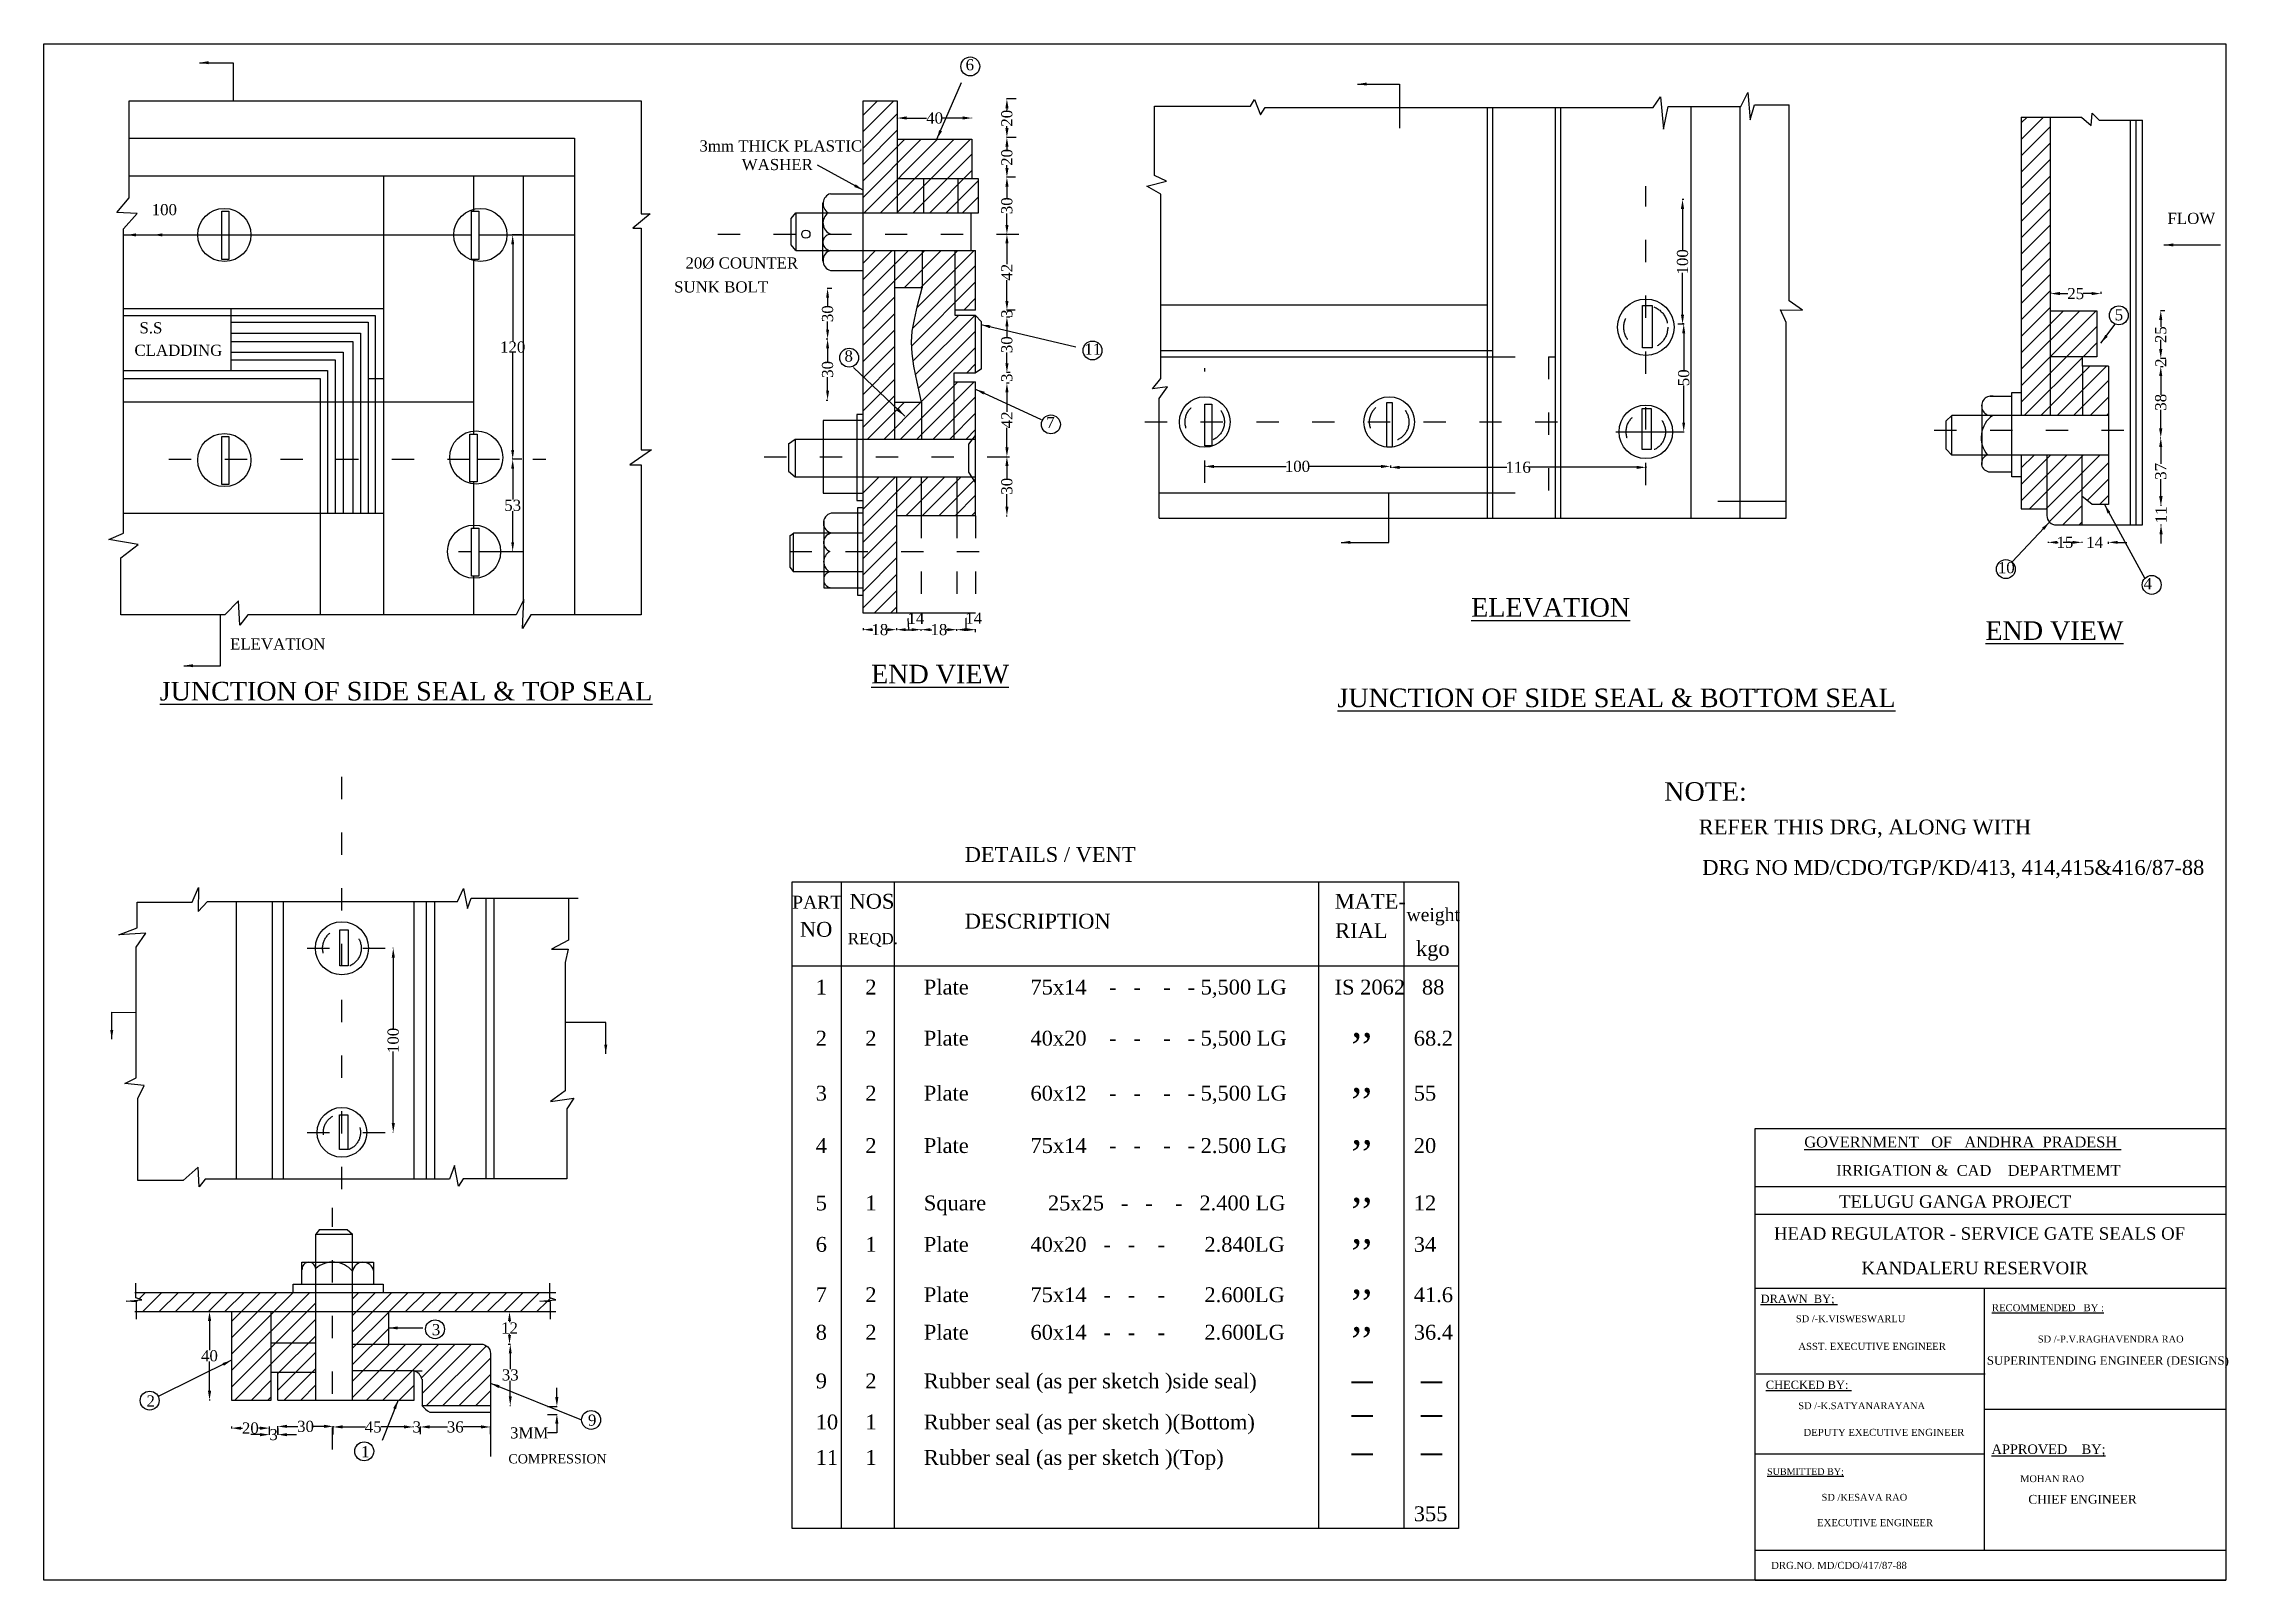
# Model space of a CAD drawing. Header units: millimetres. Extents: x 79 to 1255, y 32 to 859.
import ezdxf

# ---------------------------------------------------------------- set-up
doc = ezdxf.new("R2010")
doc.units = ezdxf.units.MM
doc.header["$MEASUREMENT"] = 0
doc.linetypes.add('ACAD_ISO03W100', pattern=[30, 12, -18])
for name, color, linetype in [('DIM', 5, 'Continuous'), ('DO LINE', 3, 'Continuous'), ('DWG.LINE', 10, 'Continuous'), ('HATCH', 2, 'Continuous'), ('RAILING', 4, 'Continuous'), ('TEXT', 7, 'Continuous')]:
    doc.layers.add(name, color=color, linetype=linetype)
doc.layers.add('TITLE', color=7, linetype='Continuous', lineweight=30)
doc.styles.get("Standard").update_dxf_attribs({"font": 'times.ttf', "height": 6})
doc.dimstyles.get("Standard").update_dxf_attribs({"dimtxt": 6, "dimasz": 5, "dimexe": 0.18, "dimexo": 0.0625, "dimgap": 0.09, "dimtad": 0, "dimtih": 1, "dimtoh": 1, "dimdec": 0, "dimzin": 0, "dimdsep": 46, "dimtxsty": 'Standard', "dimcen": 300, "dimclrd": 5, "dimclre": 5, "dimclrt": 4, "dimadec": 0, "dimazin": 0, "dimtfac": 1, "dimtdec": 0, "dimtofl": 0, "dimtmove": 0, "dimatfit": 3, "dimfxl": 0, "dimtolj": 1, "dimtzin": 0, "dimarcsym": 0})

msp = doc.modelspace()

# ---------------------------------------------------------------- texts
at = {"layer": 'TEXT', "ltscale": 0.2}
for s, height, p in [('6', 6, (575.1, 844.6)), ('3mm THICK PLASTIC', 6, (431.8, 800.9)), ('WASHER', 6, (454.6, 790.9)), ('100', 6, (137, 766.6)), ('FLOW', 6, (1222, 761.9)), ('20%%C COUNTER', 6, (424.3, 737.9)), ('SUNK BOLT', 6, (418.2, 725)), ('S.S', 6, (130.4, 703)), ('5', 6, (1193.6, 710)), ('CLADDING', 6, (127.7, 690.9)), ('8', 6, (509.9, 687.8)), ('11', 6, (639, 691.5)), ('7', 6, (618.5, 652)), ('10', 6, (1130.7, 573.9)), ('4', 6, (1209.1, 565.3)), ('ELEVATION', 6, (179.2, 532.8)), ('NOTE:', 10, (951.1, 451.4)), ('REFER THIS DRG, ALONG WITH', 8, (969.7, 433.3)), ('DETAILS / VENT', 8, (574.6, 418.5)), ('DRG NO MD/CDO/TGP/KD/413, 414,415&416/87-88 ', 8, (971.6, 411.5)), ('PART', 7, (481.7, 393.3)), ('NOS', 8, (512.6, 393.3)), ('MATE-', 8, (773.8, 393.3)), ('DESCRIPTION', 8, (574.6, 382.6)), ('weight', 7, (812.4, 386.6)), ('NO', 8, (485.9, 378.2)), ('REQD.', 6, (511.7, 374.2)), ('RIAL', 8, (774, 377.5)), ('kgo', 8, (817.5, 367.9)), ('1', 8, (494.4, 347.1)), ('2', 8, (521.1, 347.1)), ('Plate           75x14    -   -    -   - 5,500 LG', 8, (552.6, 347.1)), ('IS 2062', 8, (773.7, 347.1)), ('88', 8, (820.7, 347.1)), ('2', 8, (494.4, 319.6)), ('2', 8, (521.1, 319.6)), ('Plate           40x20    -   -    -   - 5,500 LG', 8, (552.6, 319.6)), (',,', 15, (782.8, 324.2)), ('68.2', 8, (816.3, 319.6)), ('3', 8, (494.4, 290)), ('2', 8, (521.1, 290)), ('Plate           60x12    -   -    -   - 5,500 LG', 8, (552.6, 290)), (',,', 15, (782.8, 294.6)), ('55', 8, (816.3, 290)), ('4', 8, (494.4, 261.8)), ('2', 8, (521.1, 261.8)), ('Plate           75x14    -   -    -   - 2.500 LG', 8, (552.6, 261.8)), (',,', 15, (782.8, 266.5)), ('20', 8, (816.3, 261.8)), ('5', 8, (494.4, 230.9)), ('1', 8, (521.1, 230.9)), ('Square           25x25   -   -    -   2.400 LG', 8, (552.6, 230.9)), (',,', 15, (782.8, 235.5)), ('12', 8, (816.3, 230.9)), ('6', 8, (494.4, 208.6)), ('1', 8, (521.1, 208.6)), ('Plate           40x20   -   -    -       2.840LG', 8, (552.6, 208.6)), (',,', 15, (782.8, 213.2)), ('34', 8, (816.3, 208.6)), ('7', 8, (494.4, 181.5)), ('2', 8, (521.1, 181.5)), ('Plate           75x14   -   -    -       2.600LG', 8, (552.6, 181.5)), (',,', 15, (782.8, 186.1)), ('41.6', 8, (816.3, 181.5)), ('3', 6, (287.8, 163.7)), ('8', 8, (494.4, 161.3)), ('2', 8, (521.1, 161.3)), ('Plate           60x14   -   -    -       2.600LG', 8, (552.6, 161.3)), (',,', 15, (782.8, 165.9)), ('36.4', 8, (816.3, 161.3)), ('9', 8, (494.4, 135.1)), ('2', 8, (521.1, 135.1)), ('Rubber seal (as per sketch )side seal)', 8, (552.6, 135.1)), ('2', 6, (134.2, 125.3)), ('_', 15, (782.8, 140.7)), ('_', 15, (820.2, 140.7)), ('9', 6, (371.8, 115)), ('10', 8, (494.4, 113)), ('1', 8, (521.1, 113)), ('Rubber seal (as per sketch )(Bottom)', 8, (552.6, 113)), ('_', 15, (782.8, 122.6)), ('_', 15, (820.2, 122.6)), ('1', 6, (249.7, 98)), ('COMPRESSION', 5, (329, 94.7)), ('11', 8, (494.4, 93.9)), ('1', 8, (521.1, 93.9)), ('Rubber seal (as per sketch )(Top)', 8, (552.6, 93.9)), ('_', 15, (782.8, 102)), ('_', 15, (820.2, 102)), ('355', 8, (816.3, 63.6))]:
    msp.add_text(s, height=height, dxfattribs=at).set_placement(p)
at = {"layer": 'TITLE', "ltscale": 0.2}
for s, p in [('%%UELEVATION', (847.2, 550.5)), ('%%UEND VIEW', (1124, 538)), ('%%UEND VIEW', (524.2, 514.6)), ('%%UJUNCTION OF SIDE SEAL & TOP SEAL', (141.3, 505.4)), ('%%UJUNCTION OF SIDE SEAL & BOTTOM SEAL', (775.2, 501.8))]:
    msp.add_text(s, height=10, dxfattribs=at).set_placement(p)
at = {"layer": 'TITLE', "lineweight": 30}
for s, height, p in [('%%UGOVERNMENT   OF   ANDHRA  PRADESH ', 5.834, (1026.5, 264.8)), ('IRRIGATION &  CAD    DEPARTMEMT ', 5.834, (1043.7, 249.5)), ('TELUGU GANGA PROJECT', 6.711, (1045.2, 232.3)), ('HEAD REGULATOR - SERVICE GATE SEALS OF ', 6.711, (1010.2, 215.1)), ('KANDALERU RESERVOIR', 6.711, (1057.3, 196.5)), ('%%UDRAWN  BY; ', 4.432, (1003, 181.1)), ('%%URECOMMENDED   BY :', 3.803, (1127.5, 176.6)), ('SD /-K.VISWESWARLU', 3.712, (1022, 170.7)), ('ASST. EXECUTIVE ENGINEER', 3.808, (1023.3, 155.8)), ('SD /-P.V.RAGHAVENDRA RAO', 3.712, (1152.2, 159.8)), ('SUPERINTENDING ENGINEER (DESIGNS)', 4.538, (1124.8, 147.8)), ('%%UCHECKED BY: ', 4.432, (1005.8, 134.8)), ('SD /-K.SATYANARAYANA', 3.712, (1023.3, 123.9)), ('DEPUTY EXECUTIVE ENGINEER', 3.808, (1026.1, 109.5)), ('%%UAPPROVED    BY;', 5.113, (1127.3, 99.8)), ('%%USUBMITTED BY;', 3.579, (1006.5, 88.5)), ('MOHAN RAO', 3.71, (1142.7, 84.6)), ('SD /KESAVA RAO', 3.712, (1035.8, 74.6)), ('CHIEF ENGINEER', 4.748, (1147.1, 73)), ('EXECUTIVE ENGINEER', 3.808, (1033.4, 60.9)), ('DRG.NO. MD/CDO/417/87-88', 3.808, (1008.7, 37.9))]:
    msp.add_text(s, height=height, dxfattribs=at).set_placement(p)

# ---------------------------------------------------------------- blocks, each defined once
blk = doc.blocks.new('*D2')
at = {"layer": 'Defpoints', "color": 0, "ltscale": 0.2}
for p in [(331.3, 756), (336.9, 756), (336.9, 635.2)]:
    blk.add_point(p, dxfattribs=at)
at = {"layer": 'DIM', "color": 5, "lineweight": -2, "ltscale": 0.2}
for p, q in [((336.3, 756), (331.1, 756)), ((331.3, 751), (331.3, 698.8)), ((331.3, 640.2), (331.3, 692.5)), ((336.3, 635.2), (331.1, 635.2))]:
    blk.add_line(p, q, dxfattribs=at)
at = {"layer": 'DIM', "color": 5, "ltscale": 0.2}
for points in [[(330.5, 751), (332.1, 751), (331.3, 756)], [(330.5, 640.2), (332.1, 640.2), (331.3, 635.2)]]:
    blk.add_solid(points, dxfattribs=at)
at = {"layer": 'DIM', "color": 4, "ltscale": 0.2, "insert": (331.3, 695.6), "char_height": 6, "attachment_point": 5}
blk.add_mtext('\\A1;120', dxfattribs=at)
blk = doc.blocks.new('*D3')
at = {"layer": 'Defpoints', "color": 0, "ltscale": 0.2}
for p in [(331.3, 635.2), (331.3, 585.6), (331.3, 585.6)]:
    blk.add_point(p, dxfattribs=at)
at = {"layer": 'DIM', "color": 5, "lineweight": -2, "ltscale": 0.2}
for p, q in [((331.3, 635.2), (331.1, 635.2)), ((331.3, 630.2), (331.3, 613.5)), ((331.3, 590.6), (331.3, 607.3)), ((331.3, 585.6), (331.1, 585.6))]:
    blk.add_line(p, q, dxfattribs=at)
at = {"layer": 'DIM', "color": 5, "ltscale": 0.2}
for points in [[(330.5, 630.2), (332.1, 630.2), (331.3, 635.2)], [(330.5, 590.6), (332.1, 590.6), (331.3, 585.6)]]:
    blk.add_solid(points, dxfattribs=at)
at = {"layer": 'DIM', "color": 4, "ltscale": 0.2, "insert": (331.3, 610.4), "char_height": 6, "attachment_point": 5}
blk.add_mtext('\\A1;53', dxfattribs=at)
blk = doc.blocks.new('*D4')
at = {"layer": 'Defpoints', "color": 0, "ltscale": 0.2}
for p in [(538.3, 818.7), (578.5, 818.9), (578.5, 818.7)]:
    blk.add_point(p, dxfattribs=at)
at = {"layer": 'DIM', "color": 5, "lineweight": -2, "ltscale": 0.2}
for p, q in [((538.3, 818.8), (538.3, 819.1)), ((543.3, 818.9), (554.1, 818.9)), ((573.5, 818.9), (562.7, 818.9)), ((578.5, 818.8), (578.5, 819.1))]:
    blk.add_line(p, q, dxfattribs=at)
at = {"layer": 'DIM', "color": 5, "ltscale": 0.2}
for points in [[(543.3, 819.8), (543.3, 818.1), (538.3, 818.9)], [(573.5, 819.8), (573.5, 818.1), (578.5, 818.9)]]:
    blk.add_solid(points, dxfattribs=at)
at = {"layer": 'DIM', "color": 4, "ltscale": 0.2, "insert": (558.4, 818.9), "char_height": 6, "attachment_point": 5}
blk.add_mtext('\\A1;40', dxfattribs=at)
blk = doc.blocks.new('*D5')
at = {"layer": 'Defpoints', "color": 0, "ltscale": 0.2}
for p in [(596.9, 636.6), (597.3, 636.6), (596.9, 604.8)]:
    blk.add_point(p, dxfattribs=at)
at = {"layer": 'DIM', "color": 5, "lineweight": -2, "ltscale": 0.2}
for p, q in [((597, 636.6), (597.5, 636.6)), ((597.3, 631.6), (597.3, 624.9)), ((597.3, 609.8), (597.3, 616.5)), ((597, 604.8), (597.5, 604.8))]:
    blk.add_line(p, q, dxfattribs=at)
at = {"layer": 'DIM', "color": 5, "ltscale": 0.2}
for points in [[(596.5, 631.6), (598.2, 631.6), (597.3, 636.6)], [(596.5, 609.8), (598.2, 609.8), (597.3, 604.8)]]:
    blk.add_solid(points, dxfattribs=at)
at = {"layer": 'DIM', "color": 4, "ltscale": 0.2, "insert": (597.3, 620.7), "char_height": 6, "attachment_point": 5, "rotation": 90}
blk.add_mtext('\\A1;30', dxfattribs=at)
blk = doc.blocks.new('*D6')
at = {"layer": 'Defpoints', "color": 0, "ltscale": 0.2}
for p in [(597.3, 676.2), (598.6, 676.2), (596.9, 636.6)]:
    blk.add_point(p, dxfattribs=at)
at = {"layer": 'DIM', "color": 5, "lineweight": -2, "ltscale": 0.2}
for p, q in [((598.5, 676.2), (597.1, 676.2)), ((597.3, 671.2), (597.3, 660.7)), ((597.3, 641.6), (597.3, 652.1)), ((597, 636.6), (597.5, 636.6))]:
    blk.add_line(p, q, dxfattribs=at)
at = {"layer": 'DIM', "color": 5, "ltscale": 0.2}
for points in [[(596.5, 671.2), (598.2, 671.2), (597.3, 676.2)], [(596.5, 641.6), (598.2, 641.6), (597.3, 636.6)]]:
    blk.add_solid(points, dxfattribs=at)
at = {"layer": 'DIM', "color": 4, "ltscale": 0.2, "insert": (597.3, 656.4), "char_height": 6, "attachment_point": 5, "rotation": 90}
blk.add_mtext('\\A1;42', dxfattribs=at)
blk = doc.blocks.new('*D7')
at = {"layer": 'Defpoints', "color": 0, "ltscale": 0.2}
for p in [(597.3, 681.9), (598.6, 676.2), (599, 681.9)]:
    blk.add_point(p, dxfattribs=at)
at = {"layer": 'DIM', "color": 5, "lineweight": -2, "ltscale": 0.2}
for p, q in [((597.3, 686.9), (597.3, 691.9)), ((599, 681.9), (597.1, 681.9)), ((598.5, 676.2), (597.1, 676.2)), ((597.3, 671.2), (597.3, 666.2))]:
    blk.add_line(p, q, dxfattribs=at)
at = {"layer": 'DIM', "color": 5, "ltscale": 0.2}
for points in [[(596.5, 686.9), (598.2, 686.9), (597.3, 681.9)], [(596.5, 671.2), (598.2, 671.2), (597.3, 676.2)]]:
    blk.add_solid(points, dxfattribs=at)
at = {"layer": 'DIM', "color": 4, "ltscale": 0.2, "insert": (597.3, 679.1), "char_height": 6, "attachment_point": 5, "rotation": 90}
blk.add_mtext('\\A1;3', dxfattribs=at)
blk = doc.blocks.new('*D8')
at = {"layer": 'Defpoints', "color": 0, "ltscale": 0.2}
for p in [(597.3, 711.8), (599, 711.8), (599, 681.9)]:
    blk.add_point(p, dxfattribs=at)
at = {"layer": 'DIM', "color": 5, "lineweight": -2, "ltscale": 0.2}
for p, q in [((598.9, 711.8), (597.1, 711.8)), ((597.3, 706.8), (597.3, 701)), ((597.3, 686.9), (597.3, 692.7)), ((599, 681.9), (597.1, 681.9))]:
    blk.add_line(p, q, dxfattribs=at)
at = {"layer": 'DIM', "color": 5, "ltscale": 0.2}
for points in [[(596.5, 706.8), (598.2, 706.8), (597.3, 711.8)], [(596.5, 686.9), (598.2, 686.9), (597.3, 681.9)]]:
    blk.add_solid(points, dxfattribs=at)
at = {"layer": 'DIM', "color": 4, "ltscale": 0.2, "insert": (597.3, 696.9), "char_height": 6, "attachment_point": 5, "rotation": 90}
blk.add_mtext('\\A1;30', dxfattribs=at)
blk = doc.blocks.new('*D9')
at = {"layer": 'Defpoints', "color": 0, "ltscale": 0.2}
for p in [(597.3, 715.5), (599, 711.8), (601.7, 715.5)]:
    blk.add_point(p, dxfattribs=at)
at = {"layer": 'DIM', "color": 5, "lineweight": -2, "ltscale": 0.2}
for p, q in [((597.3, 720.5), (597.3, 725.5)), ((601.7, 715.5), (597.1, 715.5)), ((598.9, 711.8), (597.1, 711.8)), ((597.3, 706.8), (597.3, 701.8))]:
    blk.add_line(p, q, dxfattribs=at)
at = {"layer": 'DIM', "color": 5, "ltscale": 0.2}
for points in [[(596.5, 720.5), (598.2, 720.5), (597.3, 715.5)], [(596.5, 706.8), (598.2, 706.8), (597.3, 711.8)]]:
    blk.add_solid(points, dxfattribs=at)
at = {"layer": 'DIM', "color": 4, "ltscale": 0.2, "insert": (597.3, 713.6), "char_height": 6, "attachment_point": 5, "rotation": 90}
blk.add_mtext('\\A1;3', dxfattribs=at)
blk = doc.blocks.new('*D10')
at = {"layer": 'Defpoints', "color": 0, "ltscale": 0.2}
for p in [(597.3, 756.4), (597.3, 756.4), (601.7, 715.5)]:
    blk.add_point(p, dxfattribs=at)
at = {"layer": 'DIM', "color": 5, "lineweight": -2, "ltscale": 0.2}
for p, q in [((597.3, 756.4), (597.1, 756.4)), ((597.3, 751.4), (597.3, 740.2)), ((597.3, 720.5), (597.3, 731.6)), ((601.7, 715.5), (597.1, 715.5))]:
    blk.add_line(p, q, dxfattribs=at)
at = {"layer": 'DIM', "color": 5, "ltscale": 0.2}
for points in [[(596.5, 751.4), (598.2, 751.4), (597.3, 756.4)], [(596.5, 720.5), (598.2, 720.5), (597.3, 715.5)]]:
    blk.add_solid(points, dxfattribs=at)
at = {"layer": 'DIM', "color": 4, "ltscale": 0.2, "insert": (597.3, 735.9), "char_height": 6, "attachment_point": 5, "rotation": 90}
blk.add_mtext('\\A1;42', dxfattribs=at)
blk = doc.blocks.new('*D11')
at = {"layer": 'Defpoints', "color": 0, "ltscale": 0.2}
for p in [(597.3, 787), (602, 787), (597.3, 756.4)]:
    blk.add_point(p, dxfattribs=at)
at = {"layer": 'DIM', "color": 5, "lineweight": -2, "ltscale": 0.2}
for p, q in [((601.9, 787), (597.1, 787)), ((597.3, 782), (597.3, 775.9)), ((597.3, 761.4), (597.3, 767.5)), ((597.3, 756.4), (597.1, 756.4))]:
    blk.add_line(p, q, dxfattribs=at)
at = {"layer": 'DIM', "color": 5, "ltscale": 0.2}
for points in [[(596.5, 782), (598.2, 782), (597.3, 787)], [(596.5, 761.4), (598.2, 761.4), (597.3, 756.4)]]:
    blk.add_solid(points, dxfattribs=at)
at = {"layer": 'DIM', "color": 4, "ltscale": 0.2, "insert": (597.3, 771.7), "char_height": 6, "attachment_point": 5, "rotation": 90}
blk.add_mtext('\\A1;30', dxfattribs=at)
blk = doc.blocks.new('*D12')
at = {"layer": 'Defpoints', "color": 0, "ltscale": 0.2}
for p in [(597.3, 808.5), (605.1, 808.5), (602, 787)]:
    blk.add_point(p, dxfattribs=at)
at = {"layer": 'DIM', "color": 5, "lineweight": -2, "ltscale": 0.2}
for p, q in [((602.3, 808.5), (597.1, 808.5)), ((597.3, 803.5), (597.3, 802)), ((597.3, 792), (597.3, 793.5)), ((601.9, 787), (597.1, 787))]:
    blk.add_line(p, q, dxfattribs=at)
at = {"layer": 'DIM', "color": 5, "ltscale": 0.2}
for points in [[(596.5, 803.5), (598.2, 803.5), (597.3, 808.5)], [(596.5, 792), (598.2, 792), (597.3, 787)]]:
    blk.add_solid(points, dxfattribs=at)
at = {"layer": 'DIM', "color": 4, "ltscale": 0.2, "insert": (597.3, 797.7), "char_height": 6, "attachment_point": 5, "rotation": 90}
blk.add_mtext('\\A1;20', dxfattribs=at)
blk = doc.blocks.new('*D13')
at = {"layer": 'Defpoints', "color": 0, "ltscale": 0.2}
for p in [(597.3, 829.2), (607.7, 829.2), (605.1, 808.5)]:
    blk.add_point(p, dxfattribs=at)
at = {"layer": 'DIM', "color": 5, "lineweight": -2, "ltscale": 0.2}
for p, q in [((602.3, 829.2), (597.1, 829.2)), ((597.3, 824.2), (597.3, 823.1)), ((597.3, 813.5), (597.3, 814.6)), ((602.3, 808.5), (597.1, 808.5))]:
    blk.add_line(p, q, dxfattribs=at)
at = {"layer": 'DIM', "color": 5, "ltscale": 0.2}
for points in [[(596.5, 824.2), (598.2, 824.2), (597.3, 829.2)], [(596.5, 813.5), (598.2, 813.5), (597.3, 808.5)]]:
    blk.add_solid(points, dxfattribs=at)
at = {"layer": 'DIM', "color": 4, "ltscale": 0.2, "insert": (597.3, 818.8), "char_height": 6, "attachment_point": 5, "rotation": 90}
blk.add_mtext('\\A1;20', dxfattribs=at)
blk = doc.blocks.new('*D14')
at = {"layer": 'Defpoints', "color": 0, "ltscale": 0.2}
for p in [(500.1, 700), (500.8, 700), (500.1, 667.1)]:
    blk.add_point(p, dxfattribs=at)
at = {"layer": 'DIM', "color": 5, "lineweight": -2, "ltscale": 0.2}
for p, q in [((500.1, 700), (501, 700)), ((500.8, 695), (500.8, 687.7)), ((500.8, 672.1), (500.8, 679.4)), ((500.1, 667.1), (501, 667.1))]:
    blk.add_line(p, q, dxfattribs=at)
at = {"layer": 'DIM', "color": 5, "ltscale": 0.2}
for points in [[(500, 695), (501.6, 695), (500.8, 700)], [(500, 672.1), (501.6, 672.1), (500.8, 667.1)]]:
    blk.add_solid(points, dxfattribs=at)
at = {"layer": 'DIM', "color": 4, "ltscale": 0.2, "insert": (500.8, 683.6), "char_height": 6, "attachment_point": 5, "rotation": 90}
blk.add_mtext('\\A1;30', dxfattribs=at)
blk = doc.blocks.new('*D15')
at = {"layer": 'Defpoints', "color": 0, "ltscale": 0.2}
for p in [(500.8, 727.2), (503, 727.2), (500.1, 700)]:
    blk.add_point(p, dxfattribs=at)
at = {"layer": 'DIM', "color": 5, "lineweight": -2, "ltscale": 0.2}
for p, q in [((503, 727.2), (500.6, 727.2)), ((500.8, 722.2), (500.8, 717.8)), ((500.8, 705), (500.8, 709.4)), ((500.1, 700), (501, 700))]:
    blk.add_line(p, q, dxfattribs=at)
at = {"layer": 'DIM', "color": 5, "ltscale": 0.2}
for points in [[(500, 722.2), (501.6, 722.2), (500.8, 727.2)], [(500, 705), (501.6, 705), (500.8, 700)]]:
    blk.add_solid(points, dxfattribs=at)
at = {"layer": 'DIM', "color": 4, "ltscale": 0.2, "insert": (500.8, 713.6), "char_height": 6, "attachment_point": 5, "rotation": 90}
blk.add_mtext('\\A1;30', dxfattribs=at)
blk = doc.blocks.new('*D16')
at = {"layer": 'Defpoints', "color": 0, "ltscale": 0.2}
for p in [(519.9, 544.3), (537.9, 544.3), (537.9, 543.5)]:
    blk.add_point(p, dxfattribs=at)
at = {"layer": 'DIM', "color": 5, "lineweight": -2, "ltscale": 0.2}
for p, q in [((519.9, 544.3), (519.9, 543.3)), ((524.9, 543.5), (525.2, 543.5)), ((532.9, 543.5), (532.7, 543.5)), ((537.9, 544.3), (537.9, 543.3))]:
    blk.add_line(p, q, dxfattribs=at)
at = {"layer": 'DIM', "color": 5, "ltscale": 0.2}
for points in [[(524.9, 544.3), (524.9, 542.7), (519.9, 543.5)], [(532.9, 544.3), (532.9, 542.7), (537.9, 543.5)]]:
    blk.add_solid(points, dxfattribs=at)
at = {"layer": 'DIM', "color": 4, "ltscale": 0.2, "insert": (528.9, 543.5), "char_height": 6, "attachment_point": 5}
blk.add_mtext('\\A1;18', dxfattribs=at)
blk = doc.blocks.new('*D17')
at = {"layer": 'Defpoints', "color": 0, "ltscale": 0.2}
for p in [(537.9, 544.3), (551.1, 543.5), (551.1, 542.7)]:
    blk.add_point(p, dxfattribs=at)
at = {"layer": 'DIM', "color": 5, "lineweight": -2, "ltscale": 0.2}
for p, q in [((537.9, 544.3), (537.9, 543.3)), ((542.9, 543.5), (546.1, 543.5)), ((544.5, 543.5), (544.2, 549.6)), ((544.2, 549.6), (544.4, 549.6)), ((551.1, 542.8), (551.1, 543.7))]:
    blk.add_line(p, q, dxfattribs=at)
at = {"layer": 'DIM', "color": 5, "ltscale": 0.2}
for points in [[(542.9, 544.3), (542.9, 542.7), (537.9, 543.5)], [(546.1, 544.3), (546.1, 542.7), (551.1, 543.5)]]:
    blk.add_solid(points, dxfattribs=at)
at = {"layer": 'DIM', "color": 4, "ltscale": 0.2, "insert": (548.3, 549.6), "char_height": 6, "attachment_point": 5}
blk.add_mtext('\\A1;14', dxfattribs=at)
blk = doc.blocks.new('*D18')
at = {"layer": 'Defpoints', "color": 0, "ltscale": 0.2}
for p in [(551.1, 542.7), (570.3, 543.5), (570.3, 542.8)]:
    blk.add_point(p, dxfattribs=at)
at = {"layer": 'DIM', "color": 5, "lineweight": -2, "ltscale": 0.2}
for p, q in [((551.1, 542.8), (551.1, 543.7)), ((556.1, 543.5), (556.9, 543.5)), ((565.3, 543.5), (564.4, 543.5)), ((570.3, 542.8), (570.3, 543.7))]:
    blk.add_line(p, q, dxfattribs=at)
at = {"layer": 'DIM', "color": 5, "ltscale": 0.2}
for points in [[(556.1, 544.3), (556.1, 542.7), (551.1, 543.5)], [(565.3, 544.3), (565.3, 542.7), (570.3, 543.5)]]:
    blk.add_solid(points, dxfattribs=at)
at = {"layer": 'DIM', "color": 4, "ltscale": 0.2, "insert": (560.7, 543.5), "char_height": 6, "attachment_point": 5}
blk.add_mtext('\\A1;18', dxfattribs=at)
blk = doc.blocks.new('*D19')
at = {"layer": 'Defpoints', "color": 0, "ltscale": 0.2}
for p in [(570.3, 542.8), (580.5, 543.5), (580.5, 542.1)]:
    blk.add_point(p, dxfattribs=at)
at = {"layer": 'DIM', "color": 5, "lineweight": -2, "ltscale": 0.2}
for p, q in [((570.3, 542.8), (570.3, 543.7)), ((575.3, 543.5), (575.5, 543.5)), ((575.4, 543.5), (575.4, 549.7)), ((575.4, 549.7), (575.6, 549.7)), ((580.5, 542.1), (580.5, 543.7))]:
    blk.add_line(p, q, dxfattribs=at)
at = {"layer": 'DIM', "color": 5, "ltscale": 0.2}
for points in [[(575.3, 544.3), (575.3, 542.7), (570.3, 543.5)], [(575.5, 544.3), (575.5, 542.7), (580.5, 543.5)]]:
    blk.add_solid(points, dxfattribs=at)
at = {"layer": 'DIM', "color": 4, "ltscale": 0.2, "insert": (579.4, 549.7), "char_height": 6, "attachment_point": 5}
blk.add_mtext('\\A1;14', dxfattribs=at)
blk = doc.blocks.new('*D20')
at = {"layer": 'Defpoints', "color": 0, "ltscale": 0.2}
for p in [(703.8, 631.9), (803.7, 631.9), (803.7, 631.4)]:
    blk.add_point(p, dxfattribs=at)
at = {"layer": 'DIM', "color": 5, "lineweight": -2, "ltscale": 0.2}
for p, q in [((703.8, 631.8), (703.8, 631.2)), ((708.8, 631.4), (747.7, 631.4)), ((798.7, 631.4), (759.8, 631.4)), ((803.7, 631.8), (803.7, 631.2))]:
    blk.add_line(p, q, dxfattribs=at)
at = {"layer": 'DIM', "color": 5, "ltscale": 0.2}
for points in [[(708.8, 632.2), (708.8, 630.5), (703.8, 631.4)], [(798.7, 632.2), (798.7, 630.5), (803.7, 631.4)]]:
    blk.add_solid(points, dxfattribs=at)
at = {"layer": 'DIM', "color": 4, "ltscale": 0.2, "insert": (753.7, 631.4), "char_height": 6, "attachment_point": 5}
blk.add_mtext('\\A1;100', dxfattribs=at)
blk = doc.blocks.new('*D21')
at = {"layer": 'Defpoints', "color": 0, "ltscale": 0.2}
for p in [(803.7, 631.4), (941.2, 631.4), (941.2, 630.9)]:
    blk.add_point(p, dxfattribs=at)
at = {"layer": 'DIM', "color": 5, "lineweight": -2, "ltscale": 0.2}
for p, q in [((803.7, 631.3), (803.7, 630.7)), ((808.7, 630.9), (866.4, 630.9)), ((936.2, 630.9), (878.5, 630.9)), ((941.2, 631.3), (941.2, 630.7))]:
    blk.add_line(p, q, dxfattribs=at)
at = {"layer": 'DIM', "color": 5, "ltscale": 0.2}
for points in [[(808.7, 631.7), (808.7, 630), (803.7, 630.9)], [(936.2, 631.7), (936.2, 630), (941.2, 630.9)]]:
    blk.add_solid(points, dxfattribs=at)
at = {"layer": 'DIM', "color": 4, "ltscale": 0.2, "insert": (872.5, 630.9), "char_height": 6, "attachment_point": 5}
blk.add_mtext('\\A1;116', dxfattribs=at)
blk = doc.blocks.new('*D22')
at = {"layer": 'Defpoints', "color": 0, "ltscale": 0.2}
for p in [(958.4, 708.1), (961.6, 708.1), (958.4, 650)]:
    blk.add_point(p, dxfattribs=at)
at = {"layer": 'DIM', "color": 5, "lineweight": -2, "ltscale": 0.2}
for p, q in [((958.4, 708.1), (961.8, 708.1)), ((961.6, 703.1), (961.6, 683.2)), ((961.6, 655), (961.6, 674.9)), ((958.4, 650), (961.8, 650))]:
    blk.add_line(p, q, dxfattribs=at)
at = {"layer": 'DIM', "color": 5, "ltscale": 0.2}
for points in [[(960.8, 703.1), (962.4, 703.1), (961.6, 708.1)], [(960.8, 655), (962.4, 655), (961.6, 650)]]:
    blk.add_solid(points, dxfattribs=at)
at = {"layer": 'DIM', "color": 4, "ltscale": 0.2, "insert": (961.6, 679.1), "char_height": 6, "attachment_point": 5, "rotation": 90}
blk.add_mtext('\\A1;50', dxfattribs=at)
blk = doc.blocks.new('*D23')
at = {"layer": 'Defpoints', "color": 0, "ltscale": 0.2}
for p in [(961, 775), (961.8, 775), (961.8, 708.1)]:
    blk.add_point(p, dxfattribs=at)
at = {"layer": 'DIM', "color": 5, "lineweight": -2, "ltscale": 0.2}
for p, q in [((961.7, 775), (960.8, 775)), ((961, 770), (961, 747.6)), ((961, 713.1), (961, 735.5)), ((961.7, 708.1), (960.8, 708.1))]:
    blk.add_line(p, q, dxfattribs=at)
at = {"layer": 'DIM', "color": 5, "ltscale": 0.2}
for points in [[(960.1, 770), (961.8, 770), (961, 775)], [(960.1, 713.1), (961.8, 713.1), (961, 708.1)]]:
    blk.add_solid(points, dxfattribs=at)
at = {"layer": 'DIM', "color": 4, "ltscale": 0.2, "insert": (961, 741.5), "char_height": 6, "attachment_point": 5, "rotation": 90}
blk.add_mtext('\\A1;100', dxfattribs=at)
blk = doc.blocks.new('*D24')
at = {"layer": 'Defpoints', "color": 0, "ltscale": 0.2}
for p in [(1157.7, 590.7), (1175.9, 590.7), (1175.9, 590.5)]:
    blk.add_point(p, dxfattribs=at)
at = {"layer": 'DIM', "color": 5, "lineweight": -2, "ltscale": 0.2}
for p, q in [((1157.7, 590.7), (1157.7, 590.3)), ((1162.7, 590.5), (1163.1, 590.5)), ((1170.9, 590.5), (1170.5, 590.5)), ((1175.9, 590.7), (1175.9, 590.3))]:
    blk.add_line(p, q, dxfattribs=at)
at = {"layer": 'DIM', "color": 5, "ltscale": 0.2}
for points in [[(1162.7, 591.3), (1162.7, 589.7), (1157.7, 590.5)], [(1170.9, 591.3), (1170.9, 589.7), (1175.9, 590.5)]]:
    blk.add_solid(points, dxfattribs=at)
at = {"layer": 'DIM', "color": 4, "ltscale": 0.2, "insert": (1166.8, 590.5), "char_height": 6, "attachment_point": 5}
blk.add_mtext('\\A1;15', dxfattribs=at)
blk = doc.blocks.new('*D25')
at = {"layer": 'Defpoints', "color": 0, "ltscale": 0.2}
for p in [(1175.9, 590.7), (1190.2, 590.5), (1190.2, 589.7)]:
    blk.add_point(p, dxfattribs=at)
at = {"layer": 'DIM', "color": 5, "lineweight": -2, "ltscale": 0.2}
for p, q in [((1170.9, 590.5), (1165.9, 590.5)), ((1175.9, 590.7), (1175.9, 590.3)), ((1190.2, 589.7), (1190.2, 590.7)), ((1195.2, 590.5), (1200.2, 590.5))]:
    blk.add_line(p, q, dxfattribs=at)
at = {"layer": 'DIM', "color": 5, "ltscale": 0.2}
for points in [[(1170.9, 591.3), (1170.9, 589.7), (1175.9, 590.5)], [(1195.2, 591.3), (1195.2, 589.7), (1190.2, 590.5)]]:
    blk.add_solid(points, dxfattribs=at)
at = {"layer": 'DIM', "color": 4, "ltscale": 0.2, "insert": (1182.8, 590.5), "char_height": 6, "attachment_point": 5}
blk.add_mtext('\\A1;14', dxfattribs=at)
blk = doc.blocks.new('*D26')
at = {"layer": 'Defpoints', "color": 0, "ltscale": 0.2}
for p in [(1159.1, 725.4), (1186.1, 725.4), (1186.1, 724.4)]:
    blk.add_point(p, dxfattribs=at)
at = {"layer": 'DIM', "color": 5, "lineweight": -2, "ltscale": 0.2}
for p, q in [((1159.1, 725.3), (1159.1, 724.3)), ((1164.1, 724.4), (1168.4, 724.4)), ((1181.1, 724.4), (1176.7, 724.4)), ((1186.1, 725.3), (1186.1, 724.3))]:
    blk.add_line(p, q, dxfattribs=at)
at = {"layer": 'DIM', "color": 5, "ltscale": 0.2}
for points in [[(1164.1, 725.3), (1164.1, 723.6), (1159.1, 724.4)], [(1181.1, 725.3), (1181.1, 723.6), (1186.1, 724.4)]]:
    blk.add_solid(points, dxfattribs=at)
at = {"layer": 'DIM', "color": 4, "ltscale": 0.2, "insert": (1172.6, 724.4), "char_height": 6, "attachment_point": 5}
blk.add_mtext('\\A1;25', dxfattribs=at)
blk = doc.blocks.new('*D27')
at = {"layer": 'Defpoints', "color": 0, "ltscale": 0.2}
for p in [(1218.2, 610.5), (1218.2, 599.9), (1218.5, 610.5)]:
    blk.add_point(p, dxfattribs=at)
at = {"layer": 'DIM', "color": 5, "lineweight": -2, "ltscale": 0.2}
for p, q in [((1218.5, 615.5), (1218.5, 620.5)), ((1218.2, 610.5), (1218.7, 610.5)), ((1218.2, 599.9), (1218.7, 599.9)), ((1218.5, 594.9), (1218.5, 589.9))]:
    blk.add_line(p, q, dxfattribs=at)
at = {"layer": 'DIM', "color": 5, "ltscale": 0.2}
for points in [[(1217.7, 615.5), (1219.4, 615.5), (1218.5, 610.5)], [(1217.7, 594.9), (1219.4, 594.9), (1218.5, 599.9)]]:
    blk.add_solid(points, dxfattribs=at)
at = {"layer": 'DIM', "color": 4, "ltscale": 0.2, "insert": (1218.5, 605.3), "char_height": 6, "attachment_point": 5, "rotation": 90}
blk.add_mtext('\\A1;11', dxfattribs=at)
blk = doc.blocks.new('*D28')
at = {"layer": 'Defpoints', "color": 0, "ltscale": 0.2}
for p in [(1217.9, 646.8), (1218.4, 646.8), (1218.2, 610.5)]:
    blk.add_point(p, dxfattribs=at)
at = {"layer": 'DIM', "color": 5, "lineweight": -2, "ltscale": 0.2}
for p, q in [((1218, 646.8), (1218.5, 646.8)), ((1218.4, 641.8), (1218.4, 632.8)), ((1218.4, 615.5), (1218.4, 624.5)), ((1218.2, 610.5), (1218.5, 610.5))]:
    blk.add_line(p, q, dxfattribs=at)
at = {"layer": 'DIM', "color": 5, "ltscale": 0.2}
for points in [[(1217.5, 641.8), (1219.2, 641.8), (1218.4, 646.8)], [(1217.5, 615.5), (1219.2, 615.5), (1218.4, 610.5)]]:
    blk.add_solid(points, dxfattribs=at)
at = {"layer": 'DIM', "color": 4, "ltscale": 0.2, "insert": (1218.4, 628.7), "char_height": 6, "attachment_point": 5, "rotation": 90}
blk.add_mtext('\\A1;37', dxfattribs=at)
blk = doc.blocks.new('*D29')
at = {"layer": 'Defpoints', "color": 0, "ltscale": 0.2}
for p in [(1218.4, 685), (1219.7, 685), (1217.9, 646.8)]:
    blk.add_point(p, dxfattribs=at)
at = {"layer": 'DIM', "color": 5, "lineweight": -2, "ltscale": 0.2}
for p, q in [((1219.6, 685), (1218.2, 685)), ((1218.4, 680), (1218.4, 670)), ((1218.4, 651.8), (1218.4, 661.8)), ((1218, 646.8), (1218.5, 646.8))]:
    blk.add_line(p, q, dxfattribs=at)
at = {"layer": 'DIM', "color": 5, "ltscale": 0.2}
for points in [[(1217.5, 680), (1219.2, 680), (1218.4, 685)], [(1217.5, 651.8), (1219.2, 651.8), (1218.4, 646.8)]]:
    blk.add_solid(points, dxfattribs=at)
at = {"layer": 'DIM', "color": 4, "ltscale": 0.2, "insert": (1218.4, 665.9), "char_height": 6, "attachment_point": 5, "rotation": 90}
blk.add_mtext('\\A1;38', dxfattribs=at)
blk = doc.blocks.new('*D30')
at = {"layer": 'Defpoints', "color": 0, "ltscale": 0.2}
for p in [(1218.4, 689.5), (1219.7, 685), (1221.1, 689.5)]:
    blk.add_point(p, dxfattribs=at)
at = {"layer": 'DIM', "color": 5, "lineweight": -2, "ltscale": 0.2}
for p, q in [((1218.4, 694.5), (1218.4, 699.5)), ((1221.1, 689.5), (1218.2, 689.5)), ((1219.6, 685), (1218.2, 685)), ((1218.4, 680), (1218.4, 675))]:
    blk.add_line(p, q, dxfattribs=at)
at = {"layer": 'DIM', "color": 5, "ltscale": 0.2}
for points in [[(1217.5, 694.5), (1219.2, 694.5), (1218.4, 689.5)], [(1217.5, 680), (1219.2, 680), (1218.4, 685)]]:
    blk.add_solid(points, dxfattribs=at)
at = {"layer": 'DIM', "color": 4, "ltscale": 0.2, "insert": (1218.4, 687.2), "char_height": 6, "attachment_point": 5, "rotation": 90}
blk.add_mtext('\\A1;2', dxfattribs=at)
blk = doc.blocks.new('*D31')
at = {"layer": 'Defpoints', "color": 0, "ltscale": 0.2}
for p in [(1218.4, 715.2), (1220.7, 715.2), (1221.1, 689.5)]:
    blk.add_point(p, dxfattribs=at)
at = {"layer": 'DIM', "color": 5, "lineweight": -2, "ltscale": 0.2}
for p, q in [((1220.6, 715.2), (1218.2, 715.2)), ((1218.4, 710.2), (1218.4, 706.5)), ((1218.4, 694.5), (1218.4, 698.2)), ((1221.1, 689.5), (1218.2, 689.5))]:
    blk.add_line(p, q, dxfattribs=at)
at = {"layer": 'DIM', "color": 5, "ltscale": 0.2}
for points in [[(1217.5, 710.2), (1219.2, 710.2), (1218.4, 715.2)], [(1217.5, 694.5), (1219.2, 694.5), (1218.4, 689.5)]]:
    blk.add_solid(points, dxfattribs=at)
at = {"layer": 'DIM', "color": 4, "ltscale": 0.2, "insert": (1218.4, 702.3), "char_height": 6, "attachment_point": 5, "rotation": 90}
blk.add_mtext('\\A1;25', dxfattribs=at)
blk = doc.blocks.new('*D32')
at = {"layer": 'Defpoints', "color": 0, "ltscale": 0.2}
for p in [(267, 372), (267, 372), (267, 272.9)]:
    blk.add_point(p, dxfattribs=at)
at = {"layer": 'DIM', "color": 5, "lineweight": -2, "ltscale": 0.2}
for p, q in [((267, 372), (266.8, 372)), ((267, 367), (267, 328.5)), ((267, 277.9), (267, 316.4)), ((267, 272.9), (266.8, 272.9))]:
    blk.add_line(p, q, dxfattribs=at)
at = {"layer": 'DIM', "color": 5, "ltscale": 0.2}
for points in [[(266.2, 367), (267.9, 367), (267, 372)], [(266.2, 277.9), (267.9, 277.9), (267, 272.9)]]:
    blk.add_solid(points, dxfattribs=at)
at = {"layer": 'DIM', "color": 4, "ltscale": 0.2, "insert": (267, 322.4), "char_height": 6, "attachment_point": 5, "rotation": 90}
blk.add_mtext('\\A1;100', dxfattribs=at)
blk = doc.blocks.new('*D33')
at = {"layer": 'Defpoints', "color": 0, "ltscale": 0.2}
for p in [(168.1, 176.4), (168.5, 176.4), (168.5, 128.8)]:
    blk.add_point(p, dxfattribs=at)
at = {"layer": 'DIM', "color": 5, "lineweight": -2, "ltscale": 0.2}
for p, q in [((168.4, 176.4), (168, 176.4)), ((168.1, 171.4), (168.1, 155.7)), ((168.1, 133.8), (168.1, 149.5)), ((168.4, 128.8), (168, 128.8))]:
    blk.add_line(p, q, dxfattribs=at)
at = {"layer": 'DIM', "color": 5, "ltscale": 0.2}
for points in [[(167.3, 171.4), (169, 171.4), (168.1, 176.4)], [(167.3, 133.8), (169, 133.8), (168.1, 128.8)]]:
    blk.add_solid(points, dxfattribs=at)
at = {"layer": 'DIM', "color": 4, "ltscale": 0.2, "insert": (168.1, 152.6), "char_height": 6, "attachment_point": 5}
blk.add_mtext('\\A1;40', dxfattribs=at)
blk = doc.blocks.new('*D34')
at = {"layer": 'Defpoints', "color": 0, "ltscale": 0.2}
for p in [(180, 114.5), (200.3, 114.5), (200.3, 113.7)]:
    blk.add_point(p, dxfattribs=at)
at = {"layer": 'DIM', "color": 5, "lineweight": -2, "ltscale": 0.2}
for p, q in [((180, 114.5), (180, 113.5)), ((185, 113.7), (185.9, 113.7)), ((195.3, 113.7), (194.4, 113.7)), ((200.3, 114.5), (200.3, 113.5))]:
    blk.add_line(p, q, dxfattribs=at)
at = {"layer": 'DIM', "color": 5, "ltscale": 0.2}
for points in [[(185, 114.5), (185, 112.8), (180, 113.7)], [(195.3, 114.5), (195.3, 112.8), (200.3, 113.7)]]:
    blk.add_solid(points, dxfattribs=at)
at = {"layer": 'DIM', "color": 4, "ltscale": 0.2, "insert": (190.1, 113.7), "char_height": 6, "attachment_point": 5}
blk.add_mtext('\\A1;20', dxfattribs=at)
blk = doc.blocks.new('*D35')
at = {"layer": 'Defpoints', "color": 0, "ltscale": 0.2}
for p in [(200.3, 113.5), (204.9, 113.5), (204.9, 110.2)]:
    blk.add_point(p, dxfattribs=at)
at = {"layer": 'DIM', "color": 5, "lineweight": -2, "ltscale": 0.2}
for p, q in [((195.3, 110.2), (190.3, 110.2)), ((200.3, 113.4), (200.3, 110)), ((204.9, 113.4), (204.9, 110)), ((209.9, 110.2), (214.9, 110.2))]:
    blk.add_line(p, q, dxfattribs=at)
at = {"layer": 'DIM', "color": 5, "ltscale": 0.2}
for points in [[(195.3, 111), (195.3, 109.3), (200.3, 110.2)], [(209.9, 111), (209.9, 109.3), (204.9, 110.2)]]:
    blk.add_solid(points, dxfattribs=at)
at = {"layer": 'DIM', "color": 4, "ltscale": 0.2, "insert": (202.6, 110.2), "char_height": 6, "attachment_point": 5}
blk.add_mtext('\\A1;3', dxfattribs=at)
blk = doc.blocks.new('*D36')
at = {"layer": 'Defpoints', "color": 0, "ltscale": 0.2}
for p in [(204.9, 110.2), (234.7, 114.6), (234.7, 110.2)]:
    blk.add_point(p, dxfattribs=at)
at = {"layer": 'DIM', "color": 5, "lineweight": -2, "ltscale": 0.2}
for p, q in [((204.9, 110.2), (204.9, 114.8)), ((209.9, 114.6), (215.6, 114.6)), ((229.7, 114.6), (224, 114.6)), ((234.7, 110.2), (234.7, 114.8))]:
    blk.add_line(p, q, dxfattribs=at)
at = {"layer": 'DIM', "color": 5, "ltscale": 0.2}
for points in [[(209.9, 115.5), (209.9, 113.8), (204.9, 114.6)], [(229.7, 115.5), (229.7, 113.8), (234.7, 114.6)]]:
    blk.add_solid(points, dxfattribs=at)
at = {"layer": 'DIM', "color": 4, "ltscale": 0.2, "insert": (219.8, 114.6), "char_height": 6, "attachment_point": 5}
blk.add_mtext('\\A1;30', dxfattribs=at)
blk = doc.blocks.new('*D37')
at = {"layer": 'Defpoints', "color": 0, "ltscale": 0.2}
for p in [(234.7, 114.6), (277.8, 114.6), (277.8, 114.3)]:
    blk.add_point(p, dxfattribs=at)
at = {"layer": 'DIM', "color": 5, "lineweight": -2, "ltscale": 0.2}
for p, q in [((234.7, 114.6), (234.7, 114.2)), ((239.7, 114.3), (252.1, 114.3)), ((272.8, 114.3), (260.4, 114.3)), ((277.8, 114.6), (277.8, 114.2))]:
    blk.add_line(p, q, dxfattribs=at)
at = {"layer": 'DIM', "color": 5, "ltscale": 0.2}
for points in [[(239.7, 115.2), (239.7, 113.5), (234.7, 114.3)], [(272.8, 115.2), (272.8, 113.5), (277.8, 114.3)]]:
    blk.add_solid(points, dxfattribs=at)
at = {"layer": 'DIM', "color": 4, "ltscale": 0.2, "insert": (256.2, 114.3), "char_height": 6, "attachment_point": 5}
blk.add_mtext('\\A1;45', dxfattribs=at)
blk = doc.blocks.new('*D38')
at = {"layer": 'Defpoints', "color": 0, "ltscale": 0.2}
for p in [(277.8, 114.3), (281.6, 114.3), (281.6, 114.2)]:
    blk.add_point(p, dxfattribs=at)
at = {"layer": 'DIM', "color": 5, "lineweight": -2, "ltscale": 0.2}
for p, q in [((272.8, 114.3), (267.8, 114.3)), ((277.8, 114.3), (277.8, 114.5)), ((281.6, 114.2), (281.6, 114.5)), ((286.6, 114.3), (291.6, 114.3))]:
    blk.add_line(p, q, dxfattribs=at)
at = {"layer": 'DIM', "color": 5, "ltscale": 0.2}
for points in [[(272.8, 115.2), (272.8, 113.5), (277.8, 114.3)], [(286.6, 115.2), (286.6, 113.5), (281.6, 114.3)]]:
    blk.add_solid(points, dxfattribs=at)
at = {"layer": 'DIM', "color": 4, "ltscale": 0.2, "insert": (279.7, 114.3), "char_height": 6, "attachment_point": 5}
blk.add_mtext('\\A1;3', dxfattribs=at)
blk = doc.blocks.new('*D39')
at = {"layer": 'Defpoints', "color": 0, "ltscale": 0.2}
for p in [(281.6, 110.4), (319.3, 114.3), (319.3, 110.4)]:
    blk.add_point(p, dxfattribs=at)
at = {"layer": 'DIM', "color": 5, "lineweight": -2, "ltscale": 0.2}
for p, q in [((281.6, 110.4), (281.6, 114.5)), ((286.6, 114.3), (296.3, 114.3)), ((314.3, 114.3), (304.6, 114.3)), ((319.3, 110.4), (319.3, 114.5))]:
    blk.add_line(p, q, dxfattribs=at)
at = {"layer": 'DIM', "color": 5, "ltscale": 0.2}
for points in [[(286.6, 115.2), (286.6, 113.5), (281.6, 114.3)], [(314.3, 115.2), (314.3, 113.5), (319.3, 114.3)]]:
    blk.add_solid(points, dxfattribs=at)
at = {"layer": 'DIM', "color": 4, "ltscale": 0.2, "insert": (300.4, 114.3), "char_height": 6, "attachment_point": 5}
blk.add_mtext('\\A1;36', dxfattribs=at)
blk = doc.blocks.new('*D40')
at = {"layer": 'Defpoints', "color": 0, "ltscale": 0.2}
for p in [(328.8, 176.4), (328.8, 158.9), (329.6, 158.9)]:
    blk.add_point(p, dxfattribs=at)
at = {"layer": 'DIM', "color": 5, "lineweight": -2, "ltscale": 0.2}
for p, q in [((328.8, 176.4), (329.8, 176.4)), ((329.6, 171.4), (329.6, 170.7)), ((328.8, 158.9), (329.8, 158.9)), ((329.6, 163.9), (329.6, 164.5))]:
    blk.add_line(p, q, dxfattribs=at)
at = {"layer": 'DIM', "color": 5, "ltscale": 0.2}
for points in [[(328.8, 171.4), (330.4, 171.4), (329.6, 176.4)], [(328.8, 163.9), (330.4, 163.9), (329.6, 158.9)]]:
    blk.add_solid(points, dxfattribs=at)
at = {"layer": 'DIM', "color": 4, "ltscale": 0.2, "insert": (329.6, 167.6), "char_height": 6, "attachment_point": 5}
blk.add_mtext('\\A1;12', dxfattribs=at)
blk = doc.blocks.new('*D41')
at = {"layer": 'Defpoints', "color": 0, "ltscale": 0.2}
for p in [(329.8, 158.9), (329.8, 125.8), (330, 125.8)]:
    blk.add_point(p, dxfattribs=at)
at = {"layer": 'DIM', "color": 5, "lineweight": -2, "ltscale": 0.2}
for p, q in [((329.8, 158.9), (330.2, 158.9)), ((330, 153.9), (330, 145.5)), ((330, 130.8), (330, 139.2)), ((329.8, 125.8), (330.2, 125.8))]:
    blk.add_line(p, q, dxfattribs=at)
at = {"layer": 'DIM', "color": 5, "ltscale": 0.2}
for points in [[(329.2, 153.9), (330.8, 153.9), (330, 158.9)], [(329.2, 130.8), (330.8, 130.8), (330, 125.8)]]:
    blk.add_solid(points, dxfattribs=at)
at = {"layer": 'DIM', "color": 4, "ltscale": 0.2, "insert": (330, 142.3), "char_height": 6, "attachment_point": 5}
blk.add_mtext('\\A1;33', dxfattribs=at)
blk = doc.blocks.new('*D42')
at = {"layer": 'Defpoints', "color": 0, "ltscale": 0.2}
for p in [(330.1, 125.4), (330.1, 121.1), (355.1, 121.1)]:
    blk.add_point(p, dxfattribs=at)
at = {"layer": 'DIM', "color": 5, "lineweight": -2, "ltscale": 0.2}
for p, q in [((355.1, 130.4), (355.1, 135.4)), ((350.1, 125.4), (355.3, 125.4)), ((350.1, 121.1), (355.3, 121.1)), ((355.1, 111.1), (350.1, 111.1)), ((355.1, 116.1), (355.1, 111.1))]:
    blk.add_line(p, q, dxfattribs=at)
at = {"layer": 'DIM', "color": 5, "ltscale": 0.2}
for points in [[(354.2, 130.4), (355.9, 130.4), (355.1, 125.4)], [(354.2, 116.1), (355.9, 116.1), (355.1, 121.1)]]:
    blk.add_solid(points, dxfattribs=at)
at = {"layer": 'DIM', "color": 4, "ltscale": 0.2, "insert": (340.2, 111.1), "char_height": 6, "attachment_point": 5}
blk.add_mtext('\\A1;3MM', dxfattribs=at)

# ---------------------------------------------------------------- dimensions: what is measured, and where the dimension line sits
at = {"layer": 'DIM', "ltscale": 0.2}
for base, p1, p2, text, picture, middle in [((597.3, 829.2), (605.1, 808.5), (607.7, 829.2), '20', '*D13', (597.3, 818.8)), ((597.3, 808.5), (602, 787), (605.1, 808.5), '20', '*D12', (597.3, 797.7)), ((597.3, 787), (597.3, 756.4), (602, 787), '30', '*D11', (597.3, 771.7)), ((597.3, 756.4), (601.7, 715.5), (597.3, 756.4), '42', '*D10', (597.3, 735.9)), ((500.8, 727.2), (500.1, 700), (503, 727.2), '30', '*D15', (500.8, 713.6)), ((597.3, 715.5), (599, 711.8), (601.7, 715.5), '3', '*D9', (597.3, 713.6)), ((500.8, 700), (500.1, 667.1), (500.1, 700), '30', '*D14', (500.8, 683.6)), ((597.3, 681.9), (598.6, 676.2), (599, 681.9), '3', '*D7', (597.3, 679.1)), ((597.3, 676.2), (596.9, 636.6), (598.6, 676.2), '42', '*D6', (597.3, 656.4))]:
    dim = msp.add_linear_dim(base=base, p1=p1, p2=p2, angle=90, text=text, dimstyle='Standard', override={"dimtmove": 1}, dxfattribs=at)
    dim.commit()
    dim.dimension.update_dxf_attribs({"geometry": picture, "text_midpoint": middle, "text_rotation": 90})
for base, p1, p2, picture, middle in [((578.5, 818.9), (538.3, 818.7), (578.5, 818.7), '*D4', (558.4, 818.9)), ((803.7, 631.4), (703.8, 631.9), (803.7, 631.9), '*D20', (753.7, 631.4)), ((537.9, 543.5), (519.9, 544.3), (537.9, 544.3), '*D16', (528.9, 543.5)), ((200.3, 113.7), (180, 114.5), (200.3, 114.5), '*D34', (190.1, 113.7)), ((234.7, 114.6), (204.9, 110.2), (234.7, 110.2), '*D36', (219.8, 114.6))]:
    dim = msp.add_linear_dim(base=base, p1=p1, p2=p2, dimstyle='Standard', dxfattribs=at)
    dim.commit()
    dim.dimension.update_dxf_attribs({"geometry": picture, "text_midpoint": middle})
for base, p1, p2, text, picture, middle in [((961, 775), (961.8, 708.1), (961.8, 775), '100', '*D23', (961, 741.5)), ((961.6, 708.1), (958.4, 650), (958.4, 708.1), '50', '*D22', (961.6, 679.1)), ((1218.4, 715.2), (1221.1, 689.5), (1220.7, 715.2), '25', '*D31', (1218.4, 702.3)), ((1218.4, 689.5), (1219.7, 685), (1221.1, 689.5), '2', '*D30', (1218.4, 687.2)), ((1218.4, 646.8), (1218.2, 610.5), (1217.9, 646.8), '37', '*D28', (1218.4, 628.7)), ((597.3, 636.6), (596.9, 604.8), (596.9, 636.6), '30', '*D5', (597.3, 620.7))]:
    dim = msp.add_linear_dim(base=base, p1=p1, p2=p2, angle=90, text=text, dimstyle='Standard', dxfattribs=at)
    dim.commit()
    dim.dimension.update_dxf_attribs({"geometry": picture, "text_midpoint": middle, "text_rotation": 90})
for base, p1, p2, text, picture, middle in [((331.3, 756), (336.9, 635.2), (336.9, 756), '120', '*D2', (331.3, 695.6)), ((331.3, 585.6), (331.3, 635.2), (331.3, 585.6), '53', '*D3', (331.3, 610.4)), ((168.1, 176.4), (168.5, 128.8), (168.5, 176.4), '40', '*D33', (168.1, 152.6))]:
    dim = msp.add_linear_dim(base=base, p1=p1, p2=p2, angle=90, text=text, dimstyle='Standard', dxfattribs=at)
    dim.commit()
    dim.dimension.update_dxf_attribs({"geometry": picture, "text_midpoint": middle})
for base, p1, p2, text, picture, middle in [((1186.1, 724.4), (1159.1, 725.4), (1186.1, 725.4), '25', '*D26', (1172.6, 724.4)), ((941.2, 630.9), (803.7, 631.4), (941.2, 631.4), '116', '*D21', (872.5, 630.9)), ((1175.9, 590.5), (1157.7, 590.7), (1175.9, 590.7), '15', '*D24', (1166.8, 590.5)), ((277.8, 114.3), (234.7, 114.6), (277.8, 114.6), '45', '*D37', (256.2, 114.3)), ((281.6, 114.3), (277.8, 114.3), (281.6, 114.2), '3', '*D38', (279.7, 114.3)), ((319.3, 114.3), (281.6, 110.4), (319.3, 110.4), '36', '*D39', (300.4, 114.3)), ((204.9, 110.2), (200.3, 113.5), (204.9, 113.5), '3', '*D35', (202.6, 110.2))]:
    dim = msp.add_linear_dim(base=base, p1=p1, p2=p2, text=text, dimstyle='Standard', dxfattribs=at)
    dim.commit()
    dim.dimension.update_dxf_attribs({"geometry": picture, "text_midpoint": middle})
dim = msp.add_linear_dim(base=(597.3, 711.8), p1=(599, 681.9), p2=(599, 711.8), angle=90, dimstyle='Standard', override={"dimtmove": 1}, dxfattribs=at)
dim.commit()
dim.dimension.update_dxf_attribs({"geometry": '*D8', "text_midpoint": (597.3, 696.9), "text_rotation": 90})
dim = msp.add_linear_dim(base=(1218.4, 685), p1=(1217.9, 646.8), p2=(1219.7, 685), angle=90, dimstyle='Standard', dxfattribs=at)
dim.commit()
dim.dimension.update_dxf_attribs({"geometry": '*D29', "text_midpoint": (1218.4, 665.9), "text_rotation": 90})
dim = msp.add_linear_dim(base=(1218.5, 610.5), p1=(1218.2, 599.9), p2=(1218.2, 610.5), angle=90, dimstyle='Standard', dxfattribs=at)
dim.commit()
dim.dimension.update_dxf_attribs({"geometry": '*D27', "text_midpoint": (1218.5, 605.3), "dimtype": 160, "text_rotation": 90})
dim = msp.add_linear_dim(base=(1190.2, 590.5), p1=(1175.9, 590.7), p2=(1190.2, 589.7), dimstyle='Standard', override={"dimtmove": 1}, dxfattribs=at)
dim.commit()
dim.dimension.update_dxf_attribs({"geometry": '*D25', "text_midpoint": (1182.8, 590.5), "dimtype": 160})
dim = msp.add_linear_dim(base=(551.1, 543.5), p1=(537.9, 544.3), p2=(551.1, 542.7), text='14', dimstyle='Standard', override={"dimtmove": 1}, dxfattribs=at)
dim.commit()
dim.dimension.update_dxf_attribs({"geometry": '*D17', "text_midpoint": (544.5, 549.6), "dimtype": 160})
for base, p1, p2, text, picture, middle in [((580.5, 543.5), (570.3, 542.8), (580.5, 542.1), '14', '*D19', (575.7, 549.7)), ((570.3, 543.5), (551.1, 542.7), (570.3, 542.8), '18', '*D18', (560.7, 543.5))]:
    dim = msp.add_linear_dim(base=base, p1=p1, p2=p2, text=text, dimstyle='Standard', override={"dimtmove": 1}, dxfattribs=at)
    dim.commit()
    dim.dimension.update_dxf_attribs({"geometry": picture, "text_midpoint": middle})
dim = msp.add_aligned_dim(p1=(267, 272.9), p2=(267, 372), distance=0, text='100', dimstyle='Standard', dxfattribs=at)
dim.commit()
dim.dimension.update_dxf_attribs({"geometry": '*D32', "text_midpoint": (267, 322.4), "text_rotation": 90})
dim = msp.add_aligned_dim(p1=(328.8, 176.4), p2=(328.8, 158.9), distance=0.8, text='12', dimstyle='Standard', dxfattribs=at)
dim.commit()
dim.dimension.update_dxf_attribs({"geometry": '*D40', "text_midpoint": (329.6, 167.6)})
dim = msp.add_aligned_dim(p1=(329.8, 158.9), p2=(329.8, 125.8), distance=0.2, dimstyle='Standard', dxfattribs=at)
dim.commit()
dim.dimension.update_dxf_attribs({"geometry": '*D41', "text_midpoint": (330, 142.3)})
dim = msp.add_linear_dim(base=(355.1, 121.1), p1=(330.1, 125.4), p2=(330.1, 121.1), angle=270, text='3MM', dimstyle='Standard', dxfattribs=at)
dim.commit()
dim.dimension.update_dxf_attribs({"geometry": '*D42', "text_midpoint": (340.2, 111.1), "dimtype": 161})

# ---------------------------------------------------------------- hatches: boundary and pattern name
at = {"layer": 'HATCH', "ltscale": 0.2}
h = msp.add_hatch(dxfattribs=at)
h.set_pattern_fill('ANSI31', color=256, scale=50, style=0)
h.paths.add_polyline_path([(1157.1, 637.5), (1143.2, 637.5), (1143.2, 608.6), (1157.1, 608.6)])
h.paths.add_polyline_path([(1175.9, 637.5), (1157.1, 637.5), (1157.1, 604.9, 0.414214), (1162.1, 599.9), (1175.9, 599.9)])
h.paths.add_polyline_path([(1190.2, 637.5), (1175.9, 637.5), (1175.9, 615.3), (1181.4, 610.8), (1190.2, 610.8)])
h.paths.add_polyline_path([(1176.2, 685.3), (1176.2, 690.4), (1159.1, 690.4), (1159.1, 658.8), (1176.2, 658.8)])
h.paths.add_polyline_path([(1159.1, 819.4), (1143.3, 819.4), (1143.3, 658.8), (1159.1, 658.8)])
h.paths.add_polyline_path([(1184, 715.2), (1159.1, 715.2), (1159.1, 690.4), (1184, 690.4)])
h.paths.add_polyline_path([(1190.2, 685.3), (1176.2, 685.3), (1176.2, 658.8), (1190.2, 658.8)])
h.paths.add_polyline_path([(551.3, 665.9), (537, 665.9), (537, 646.1), (551.3, 646.1)])
h.paths.add_polyline_path([(569.4, 747.6), (551.7, 747.6), (551.7, 727.6), (549.2, 718), (547.5, 710.4), (546.4, 704.1), (546, 698.2), (546.3, 692.2), (547.3, 685.3), (549, 676.8), (551.3, 665.9), (551.3, 646.1), (568.9, 646.1), (568.9, 677), (568.9, 681.8), (580.5, 681.8), (580.5, 712.6), (569.4, 712.6)])
h.paths.add_polyline_path([(551.7, 747.6), (537, 747.6), (537, 727.6), (551.7, 727.6)])
h.paths.add_polyline_path([(537, 747.6), (519.9, 747.6), (519.9, 646.1), (537, 646.1)])
h.paths.add_polyline_path([(580.5, 747.6), (569.4, 747.6), (569.4, 715.5), (580.5, 715.5)], flags=17)
h.paths.add_polyline_path([(580.5, 677), (568.9, 677), (568.9, 646.1), (579, 646.1), (580.5, 648.1)], flags=17)
h.paths.add_polyline_path([(578.5, 807.5), (538.3, 807.5), (538.3, 786.1), (578.5, 786.1)])
h.paths.add_polyline_path([(552.5, 786.1), (538.3, 786.1), (538.3, 767.9), (552.5, 767.9)])
h.paths.add_polyline_path([(570.9, 786.1), (552.5, 786.1), (552.5, 767.9), (570.9, 767.9)])
h.paths.add_polyline_path([(582, 786.1), (570.9, 786.1), (570.9, 767.9), (582, 767.9)])
h.paths.add_polyline_path([(538.3, 828.2), (519.9, 828.2), (519.9, 767.9), (538.3, 767.9)])
h = msp.add_hatch(dxfattribs=at)
h.set_pattern_fill('ANSI31', color=256, scale=50, style=0)
h.paths.add_polyline_path([(570.3, 604.8), (580.5, 604.8), (580.5, 625.7), (570.3, 625.7)])
h.paths.add_polyline_path([(551.1, 625.7), (551.1, 604.8), (570.3, 604.8), (570.3, 625.7)])
h.paths.add_polyline_path([(537.9, 604.8), (551.1, 604.8), (551.1, 625.7), (537.9, 625.7)])
h.paths.add_polyline_path([(537.9, 625.7), (519.9, 625.7), (519.9, 585.6), (537.9, 585.6)])
h.paths.add_polyline_path([(519.9, 552.3), (537.9, 552.3), (537.9, 585.6), (519.9, 585.6)])
h = msp.add_hatch(dxfattribs=at)
h.set_pattern_fill('ANSI31', color=256, scale=50, style=0)
h.paths.add_polyline_path([(225.3, 186.7), (128.5, 186.7), (128.5, 183.8), (131.7, 182.7), (123.2, 182.1), (128.9, 181.7), (128.9, 176.4), (225.3, 176.4)])
h.paths.add_polyline_path([(225.3, 176.4), (201.3, 176.4), (201.3, 159.6), (225.3, 159.6)])
h.paths.add_polyline_path([(201.3, 176.4), (180, 176.4), (180, 128.8), (201.3, 128.8)])
h.paths.add_polyline_path([(225.3, 159.6), (201.3, 159.6), (201.3, 143.8), (225.3, 143.8)])
h.paths.add_polyline_path([(225.3, 143.8), (204.9, 143.8), (204.9, 128.8), (225.3, 128.8)])
h = msp.add_hatch(dxfattribs=at)
h.set_pattern_fill('ANSI31', color=256, scale=50, style=0)
h.paths.add_polyline_path([(351.7, 181.7), (346, 182.1), (354.5, 182.7), (351.3, 183.8), (351.3, 186.7), (245.1, 186.7), (245.1, 176.4), (351.7, 176.4)])
h.paths.add_polyline_path([(264.4, 176.4), (245.1, 176.4), (245.1, 158.9), (264.4, 158.9)])
h.paths.add_polyline_path([(319.3, 153.9, 0.414214), (314.3, 158.9), (245.1, 158.9), (245.1, 144.5), (278.2, 144.5, -0.267545), (282.5, 140.1), (282.5, 125.8), (319.3, 125.8)])
h.paths.add_polyline_path([(278.2, 144.5), (245.1, 144.5), (245.1, 128.8), (278.2, 128.8)], flags=17)

# ---------------------------------------------------------------- linework, layer by layer
at = {"layer": 'DO LINE', "linetype": 'ACAD_ISO03W100'}
for points in [[(941.2, 621.3), (941.2, 782.3)], [(441.7, 756.4), (604.7, 756.4)], [(703.8, 622.5), (703.8, 684.3)], [(858.8, 690.4), (892.6, 690.4)], [(888.8, 690.4), (888.8, 617.1)], [(671.6, 655.3), (895.4, 655.3)], [(1096.5, 650.9), (1205.2, 650.9)], [(146.3, 635.2), (308.3, 635.2)], [(312.2, 635.2), (349.1, 635.2)], [(466.7, 636.6), (601.8, 636.6)], [(858.8, 617.1), (888.8, 617.1)], [(992, 612.5), (965.7, 612.5)], [(551.1, 604.8), (551.1, 552.3)], [(570.3, 604.8), (570.3, 552.3)], [(580.5, 604.8), (580.5, 552.3)], [(480.4, 585.6), (596.8, 585.6)], [(239.4, 242.3), (239.4, 466)], [(220.7, 372), (278.3, 372)], [(220.7, 272.9), (278.3, 272.9)], [(234.3, 102.1), (234.3, 232.2)]]:
    msp.add_lwpolyline(points, dxfattribs=at)
for centre, radius in [((941.2, 706.3), 11.8), ((703.8, 655.3), 10.6), ((803.1, 655.3), 10.6), ((941.2, 650), 10.6), ((239.4, 372), 10.4), ((239.4, 272.9), 9.98)]:
    msp.add_circle(centre, radius, dxfattribs=at)
at = {"layer": 'DWG.LINE', "ltscale": 0.2}
for p, q in [((278.2, 144.5), (282.5, 144.5)), ((282.5, 140.1), (282.5, 125.8)), ((282.5, 125.8), (319.3, 125.8)), ((286.7, 122.3), (319.3, 122.3))]:
    msp.add_line(p, q, dxfattribs=at)
for points in [[(120.3, 551.4), (120.3, 582.1), (129.7, 589.4), (113.9, 592), (121.9, 595.5), (121.9, 759.3), (129.2, 767.5), (118.2, 768), (124.9, 776), (124.9, 828.2)], [(124.9, 828.2), (400.4, 828.2), (400.4, 767.3), (405.3, 767.3), (396, 759.7), (400.4, 759.7), (400.4, 640.3), (406.1, 640.3), (394.3, 632.3), (400.4, 632.3), (400.4, 551.4)], [(580.5, 552.3), (519.9, 552.3), (519.9, 828.2), (538.3, 828.2), (538.3, 767.5)], [(679.2, 603.5), (679.2, 668), (683.7, 674.3), (675.7, 673.1), (680.1, 678.7), (680.1, 778), (672.7, 782.3), (683.2, 784.9), (676.7, 788), (676.7, 825.3)], [(676.7, 825.3), (728.4, 825.3), (730.5, 828.9), (733.8, 820.6), (736.3, 824.5), (945.1, 824.5), (949.2, 830.3), (950.8, 813), (953.3, 825.1), (992.4, 825.1), (996.1, 832.6), (997.4, 817.9), (999.7, 826), (1018.3, 826)], [(856, 603.5), (856, 824.5)], [(858.8, 603.5), (858.8, 824.5)], [(892.6, 603.5), (892.6, 824.5)], [(895.4, 603.5), (895.4, 824.5)], [(965.7, 603.5), (965.7, 825.1)], [(992, 603.5), (992, 825.1)], [(1016.8, 603.5), (1016.8, 708.8), (1013.7, 715.7), (1025.5, 715.4), (1018.3, 720.5), (1018.3, 826)], [(1143.3, 819.4), (1175.7, 819.4), (1181, 814.9), (1181.4, 821.6), (1185.2, 817.8), (1208.5, 817.8)], [(1143.3, 819.4), (1143.3, 658.8)], [(1159.1, 658.8), (1159.1, 819.4)], [(1202.1, 599.9), (1202.1, 817.8)], [(1205.2, 599.9), (1205.2, 817.8)], [(1208.5, 599.9), (1208.5, 817.8)], [(124.9, 808.1), (364.5, 808.1), (364.5, 551.4)], [(538.3, 807.5), (578.5, 807.5), (578.5, 786.1)], [(124.9, 787.8), (364.5, 787.8)], [(261.8, 787.8), (261.8, 551.4)], [(310.4, 768.7), (310.4, 787.8)], [(336.9, 787.8), (336.9, 559)], [(502.3, 778.2), (519.9, 778.2)], [(582, 767.9), (582, 786.1), (538.3, 786.1)], [(552.5, 786.1), (552.5, 767.9)], [(570.9, 786.1), (570.9, 767.9)], [(483.7, 747.6), (481.2, 750.7), (481.2, 764.9), (483.7, 767.9)], [(483.7, 767.9), (582, 767.9)], [(483.7, 767.9), (483.7, 747.6)], [(498.3, 741.9), (498.3, 773.2)], [(578.1, 747.6), (578.1, 767.9)], [(121.9, 756), (309.2, 756)], [(313.1, 756), (364.5, 756)], [(310.4, 648.8), (310.4, 742.8)], [(483.7, 747.6), (580.5, 747.6)], [(537, 646.1), (537, 747.6)], [(551.7, 747.6), (551.7, 727.6), (537, 727.6)], [(580.5, 712.6), (569.4, 712.6), (569.4, 747.6)], [(580.5, 715.5), (580.5, 747.6)], [(519.9, 736.7), (502.4, 736.7)], [(551.3, 665.9), (549, 676.8), (547.3, 685.3), (546.3, 692.2), (546, 698.2), (546.4, 704.1), (547.5, 710.4), (549.2, 718), (551.7, 727.6)], [(680.1, 718.3), (856, 718.3)], [(121.9, 716.3), (261.8, 716.3)], [(121.9, 712.6), (257.3, 712.6)], [(179.7, 683.1), (179.7, 716.3)], [(179.7, 709.1), (253.5, 709.1)], [(253.5, 709.1), (253.5, 606)], [(257.3, 712.6), (257.3, 606)], [(580.5, 715.5), (569.4, 715.5)], [(583.4, 709.3), (580.5, 712.6)], [(580.5, 681.8), (580.5, 712.6)], [(583.4, 709.3), (583.4, 683.8), (580.5, 681.8)], [(1159.1, 715.2), (1184, 715.2), (1184, 690.4), (1159.1, 690.4)], [(179.7, 703.1), (249.3, 703.1)], [(179.7, 698.6), (245.2, 698.6)], [(245.2, 698.6), (245.2, 606)], [(249.3, 703.1), (249.3, 606)], [(680.1, 693.8), (858.8, 693.8)], [(121.9, 683.1), (231.6, 683.1)], [(179.7, 692.8), (240, 692.8)], [(179.7, 688.7), (235.8, 688.7)], [(231.6, 683.1), (231.6, 606)], [(235.8, 688.7), (235.8, 606)], [(240, 692.8), (240, 606)], [(680.1, 690.4), (858.8, 690.4)], [(1176.2, 685.3), (1176.2, 690.4)], [(1190.2, 685.3), (1176.2, 685.3), (1176.2, 658.8)], [(1190.2, 685.3), (1190.2, 610.8)], [(121.9, 678.7), (227.7, 678.7)], [(227.7, 678.7), (227.7, 551.4)], [(253.5, 678.7), (261.8, 678.7)], [(568.9, 677), (568.9, 681.8), (580.5, 681.8)], [(568.9, 646.1), (568.9, 677), (580.5, 677)], [(580.5, 604.8), (580.5, 677)], [(1143.2, 625.7), (1138.2, 625.7), (1138.2, 671.2), (1143.3, 671.2)], [(121.9, 666.2), (310.4, 666.2)], [(519.9, 659.4), (516.6, 659.4), (516.6, 613.1), (519.9, 613.1)], [(537, 665.9), (551.3, 665.9), (551.3, 646.1)], [(1102.8, 640.6), (1102.8, 656), (1106, 658.8)], [(1190.2, 658.8), (1106, 658.8)], [(1106, 637.5), (1106, 658.8)], [(1122, 664.6), (1122, 632.4)], [(1138.2, 669.1), (1126.3, 669.1)], [(519.9, 656.1), (498.5, 656.1), (498.5, 617), (519.9, 617)], [(576.8, 628.2), (576.8, 643.4), (580.5, 648.1)], [(925.1, 650), (958.4, 650)], [(479.7, 643.5), (483.3, 646.1)], [(479.7, 643.5), (479.7, 628.8), (483.3, 625.7)], [(483.3, 646.1), (580.5, 646.1)], [(483.3, 646.1), (483.3, 625.7)], [(1106, 637.5), (1102.8, 640.6)], [(1190.2, 637.5), (1106, 637.5)], [(1143.2, 637.5), (1143.2, 608.6), (1157.1, 608.6)], [(1175.9, 637.5), (1175.9, 599.9)], [(483.3, 625.7), (580.5, 625.7)], [(537.9, 625.7), (537.9, 552.3)], [(551.1, 625.7), (551.1, 604.8)], [(570.3, 625.7), (570.3, 604.8)], [(580.5, 622.7), (576.8, 628.2)], [(1126.5, 628.5), (1138.2, 628.5)], [(310.4, 598.2), (310.4, 623)], [(679.2, 617.1), (858.8, 617.1)], [(1016.8, 612.5), (992, 612.5)], [(1190.2, 610.8), (1181.4, 610.8), (1175.9, 615.3)], [(261.8, 606), (121.9, 606)], [(498.7, 601.9), (498.7, 566.1), (519.9, 566.1)], [(519.9, 606.2), (502.7, 606.2)], [(519.9, 609), (516.9, 609), (516.9, 562), (519.9, 562)], [(580.5, 604.8), (537.9, 604.8)], [(679.2, 603.5), (1016.8, 603.5)], [(480.4, 594), (482.5, 595.5)], [(480.4, 594), (480.4, 577.2), (482.5, 574.6)], [(519.9, 595.5), (482.5, 595.5)], [(482.5, 574.6), (482.5, 595.5)], [(302.1, 585.6), (309.1, 585.6)], [(313, 585.6), (336.9, 585.6)], [(310.4, 551.4), (310.4, 572.3)], [(519.9, 574.6), (482.5, 574.6)], [(400.4, 551.4), (341.1, 551.4), (336.6, 544.2), (337.3, 559.7), (333.1, 551.4), (188.7, 551.4), (184.5, 545.9), (183.8, 559), (176.4, 551.4), (120.3, 551.4)], [(129.1, 396.8), (158.8, 396.8), (162.2, 404.7), (162.1, 391.8), (167, 397.2), (301.6, 397.2), (304.9, 404.2), (307, 393.4), (308.9, 398.9), (366.6, 398.9)], [(129.6, 246.9), (129.6, 291.1), (133, 298.1), (122.6, 299.2), (128.7, 302.3), (128.7, 372.6), (133.9, 380.2), (119.3, 379.3), (129.1, 383), (129.1, 396.8)], [(182.6, 247.9), (182.6, 397.2)], [(202.1, 247.9), (202.1, 397.2)], [(208, 247.9), (208, 397.2)], [(278.3, 247.9), (278.3, 397.2)], [(285, 247.9), (285, 397.2)], [(289.4, 247.9), (289.4, 397.2)], [(317, 247.9), (317, 398.9)], [(321.3, 247.9), (321.3, 398.9)], [(361.4, 398.9), (361.4, 376.4), (352.2, 371.5), (361.2, 371.6), (359.6, 364.4), (359.6, 295.3), (351.6, 289.5), (364.3, 291.3), (360.5, 285.6), (360.5, 247.9)], [(360.5, 247.9), (304.6, 247.9), (302.1, 243.9), (299.9, 255), (297.3, 247.7), (165.8, 247.7), (162.6, 243.6), (162, 254.2), (153.9, 246.9), (129.6, 246.9)], [(227.4, 220.6), (225.3, 218.1)], [(225.3, 128.8), (225.3, 218.1)], [(225.3, 218.1), (245.1, 218.1)], [(227.4, 220.6), (242.3, 220.6), (245.1, 218.1)], [(245.1, 128.8), (245.1, 218.1)], [(217.9, 191.2), (217.9, 203), (256.4, 203), (256.4, 191.2)], [(128.9, 172.4), (128.9, 181.7), (123.2, 182.1), (131.7, 182.7), (128.5, 183.8), (128.5, 191.8)], [(213.1, 186.7), (213.1, 191.2), (261.5, 191.2), (261.5, 186.7)], [(351.7, 172.4), (351.7, 181.7), (346, 182.1), (354.5, 182.7), (351.3, 183.8), (351.3, 191.8)], [(127.9, 186.7), (354.6, 186.7)], [(127.9, 176.4), (354.6, 176.4)], [(180, 176.4), (180, 128.8), (201.3, 128.8), (201.3, 176.4)], [(264.4, 176.4), (264.4, 158.9)], [(201.3, 159.6), (225.3, 159.6)], [(201.3, 143.8), (225.3, 143.8)], [(204.9, 128.8), (278.2, 128.8), (278.2, 144.5), (245.1, 144.5)], [(204.9, 128.8), (204.9, 143.8)]]:
    msp.add_lwpolyline(points, dxfattribs=at)
for points in [[(174.7, 768.7), (178.6, 768.7), (178.6, 742.8), (174.7, 742.8)], [(309.2, 768.7), (313.1, 768.7), (313.1, 742.8), (309.2, 742.8)], [(939.5, 718), (944.7, 718), (944.7, 695.2), (939.5, 695.2)], [(703.8, 664.8), (707.6, 664.8), (707.6, 642.5), (703.8, 642.5)], [(801.9, 665.8), (804.7, 665.8), (804.7, 641.7), (801.9, 641.7)], [(939.3, 662.6), (944, 662.6), (944, 640.4), (939.3, 640.4)], [(174.7, 647.4), (178.6, 647.4), (178.6, 621.6), (174.7, 621.6)], [(308.3, 648.8), (312.2, 648.8), (312.2, 623), (308.3, 623)], [(309.1, 598.2), (313, 598.2), (313, 572.3), (309.1, 572.3)], [(238.3, 382), (242.7, 382), (242.7, 362.6), (238.3, 362.6)], [(238.1, 282.3), (242.6, 282.3), (242.6, 263.7), (238.1, 263.7)]]:
    msp.add_lwpolyline(points, close=True, dxfattribs=at)
for points in [[(1157.1, 637.5), (1157.1, 604.9, 0.414214), (1162.1, 599.9), (1208.5, 599.9)], [(245.1, 158.9), (314.3, 158.9, -0.414214), (319.3, 153.9), (319.3, 98.5)]]:
    msp.add_lwpolyline(points, format="xyb", dxfattribs=at)
for centre, radius in [((577.6, 846.7), 5.09), ((176.1, 756), 14.3), ((313.9, 756), 14.3), ((489.1, 756.4), 2.23), ((941.2, 706.3), 15.2), ((1195.8, 712.7), 5.09), ((512.4, 689.9), 5.09), ((643.4, 693.8), 5.09), ((621, 654), 5.09), ((703.8, 655.3), 13.6), ((803.1, 655.3), 13.6), ((941.2, 650), 14.4), ((176.1, 634.8), 14.3), ((311.7, 636.2), 14.3), ((310.5, 585.5), 14.3), ((1135, 576.1), 5.09), ((1213.5, 567.6), 5.09), ((239.4, 372), 14.3), ((239.4, 272.9), 13.4), ((289.5, 166.9), 5.09), ((135.9, 128.5), 5.09), ((373.5, 118.1), 5.09), ((251.4, 101.2), 5.09)]:
    msp.add_circle(centre, radius, dxfattribs=at)
for centre, radius, start, end in [((504, 772.8), 5.66, 107.7972, 238.8669), ((505, 762.5), 6.68, 126.1468, 246.9844), ((502.7, 752), 4.41, 94.711, 274.2141), ((504, 742.2), 5.64, 106.0044, 253.5919), ((1136.2, 646.9), 14.5, 124.8388, 220.3736), ((1127.2, 664), 5.24, 80.058, 278.5501), ((1126.5, 633.1), 4.62, 106.9075, 270.4707), ((504, 600.9), 5.44, 103.7805, 259.7493), ((503.8, 590.4), 5.14, 98.5656, 250.036), ((504.8, 580.1), 6.12, 116.4096, 243.7073), ((503, 570.4), 4.32, 102.4089, 269.064), ((221.6, 199.3), 3.7, 356.7344, 183.2656), ((234.5, 189.3), 13.8, 40.2773, 131.9689), ((250.8, 197.2), 5.8, 12.5893, 170.4962), ((276.4, 138.6), 6.2, 13.5987, 73.5123), ((292.7, 134), 13.1, 218.7241, 242.7322)]:
    msp.add_arc(centre, radius, start, end, dxfattribs=at)
at = {"layer": 'RAILING', "ltscale": 0.2}
for p, q in [((481.7, 407.8), (840.3, 407.8)), ((481.7, 59.6), (481.7, 407.8)), ((508.3, 59.6), (508.3, 407.8)), ((536.8, 59.6), (536.8, 407.8)), ((765, 407.8), (765, 59.6)), ((811, 407.8), (811, 59.6)), ((840.3, 407.8), (840.3, 59.6)), ((481.7, 362.6), (840.3, 362.6)), ((840.3, 59.6), (481.7, 59.6))]:
    msp.add_line(p, q, dxfattribs=at)
at = {"layer": 'TITLE', "lineweight": 30}
for p, q in [((1000.1, 275), (1253.4, 275)), ((1253.4, 275), (1253.4, 31.8)), ((1000.1, 243.8), (1253.4, 243.8)), ((1000.1, 228.9), (1253.4, 228.9)), ((1000.1, 189), (1253.4, 189)), ((1000.6, 142.9), (1123.9, 142.9)), ((1000.1, 99.8), (1123.3, 99.8)), ((1253.4, 47.9), (1000.1, 47.9)), ((1000.1, 31.8), (1253.4, 31.8))]:
    msp.add_line(p, q, dxfattribs=at)
at = {"layer": 'TITLE', "ltscale": 0.2}
msp.add_lwpolyline([(78.9, 858.9), (1253.4, 858.9), (1253.4, 31.8), (78.9, 31.8)], close=True, dxfattribs=at)
at = {"layer": 'TITLE'}
msp.add_lwpolyline([(1000.1, 31.8), (1000.1, 275)], dxfattribs=at)
at = {"layer": 'TITLE', "lineweight": 30}
for points in [[(1123.3, 189), (1123.3, 47.9)], [(1123.3, 123.9), (1253.4, 123.9)]]:
    msp.add_lwpolyline(points, dxfattribs=at)

msp.set_redraw_order([(e.dxf.handle, doc.entitydb.next_handle()) for e in msp.query("TEXT MTEXT ATTDEF DIMENSION ARC_DIMENSION")])  # texts and dimensions are drawn at this point

# ---------------------------------------------------------------- leaders
at = {"layer": 'DIM', "ltscale": 0.2}
for points in [[(162.7, 848.7), (180.9, 848.7), (180.9, 828.2)], [(559.6, 807.5), (572.9, 838)], [(786, 837.2), (808.6, 837.2), (808.6, 813.5)], [(519.9, 780.1), (495.4, 793.6)], [(123.6, 756), (157.2, 756)], [(137.7, 756), (157.2, 756)], [(1220.1, 750.6), (1250.5, 750.6)], [(583.4, 707.7), (634.4, 695.8)], [(1186.1, 697.7), (1193.9, 707.9)], [(542.3, 658.5), (514.7, 684.6)], [(580.5, 672.9), (615.7, 656.6)], [(777.2, 590.5), (802.9, 590.5), (802.9, 617.1)], [(1158.5, 601.4), (1138.4, 580)], [(1188.1, 610.8), (1209.8, 571.1)], [(154.3, 524.1), (174, 524.1), (174, 551.4)], [(115.5, 323), (115.5, 337.6), (128.7, 337.4)], [(381.4, 315.1), (381.4, 332), (359.6, 332)], [(264.4, 167.6), (283, 167.6)], [(180, 150.2), (140.5, 130.8)], [(319.3, 137.9), (368.4, 118.1)], [(269.6, 128.8), (261, 107)]]:
    msp.add_leader(points, dimstyle='Standard', override={"dimgap": 0.09, "dimtad": 0}, dxfattribs=at)

doc.saveas('drawing.dxf')
